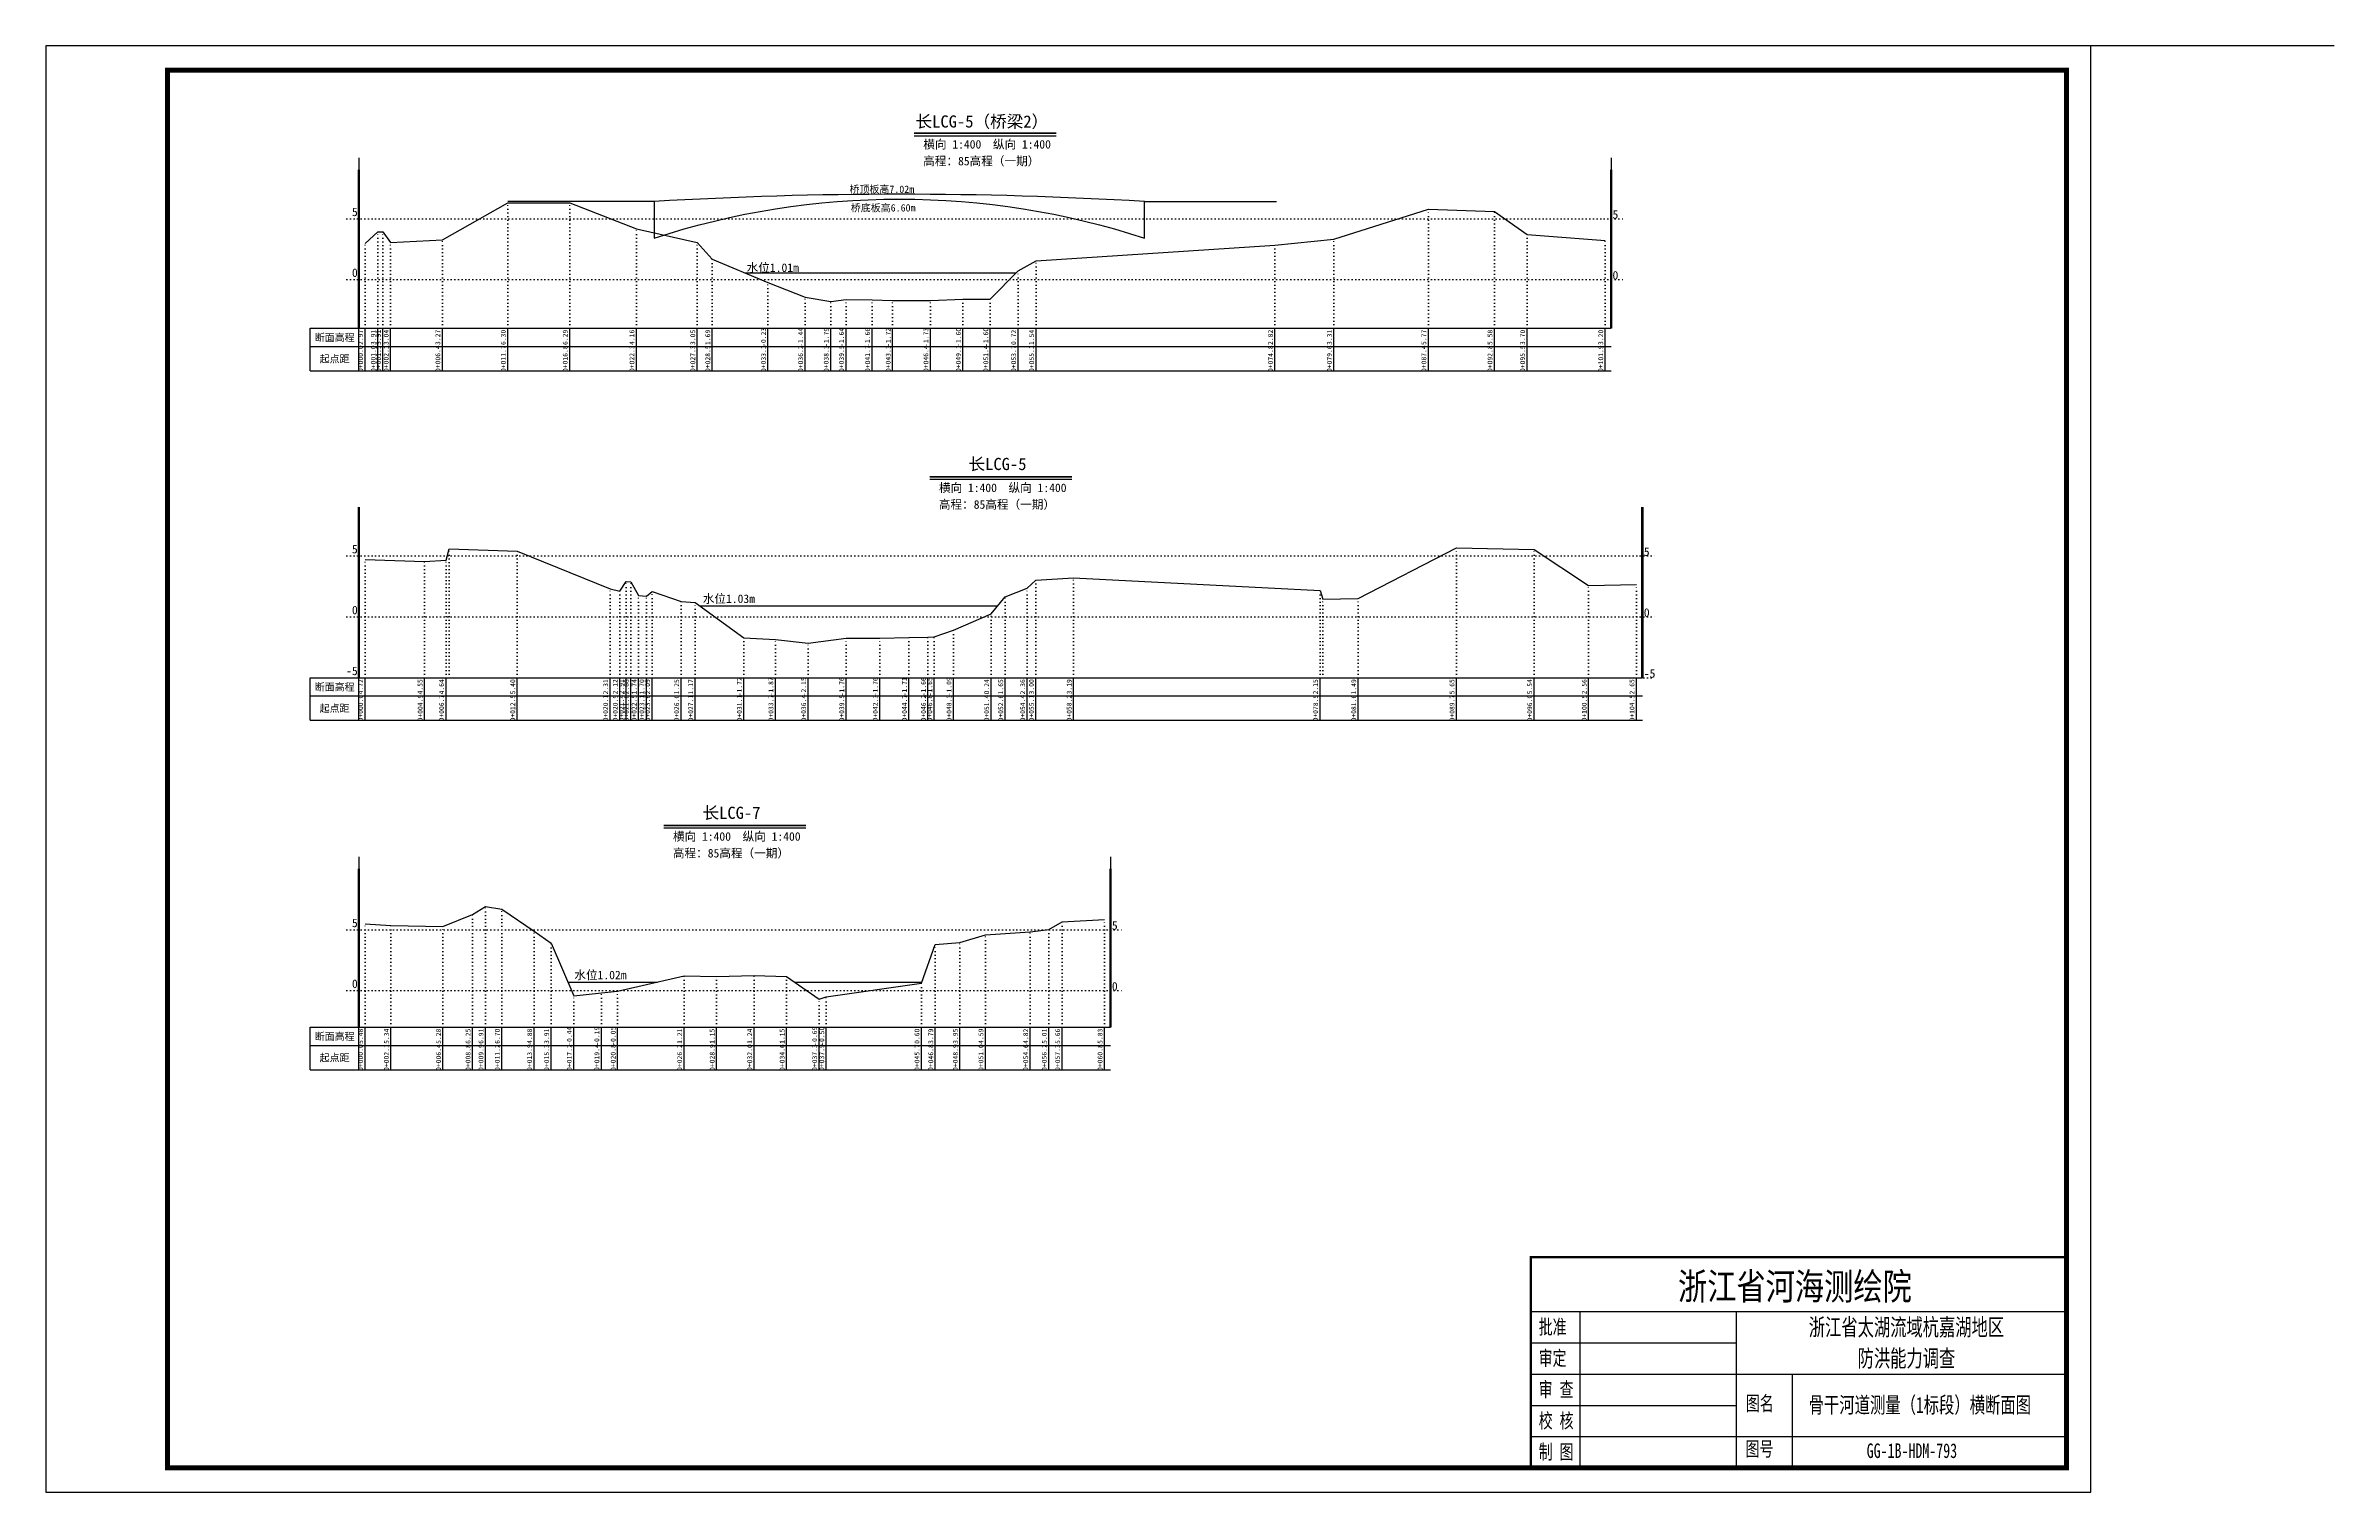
# Model space of a CAD drawing. Header units: millimetres. Extents: x 518574 to 520874, y 3371901 to 3372198.
# Drawn here: x 519514.4 to 519984.4, y 3371900.9 to 3372197.9 of the extents above; entities that cross this region are included whole.
import ezdxf
from ezdxf.enums import TextEntityAlignment as Align

# ---------------------------------------------------------------- set-up
doc = ezdxf.new("R2010")
doc.units = ezdxf.units.MM
doc.header["$LTSCALE"] = 0.4
doc.header["$MEASUREMENT"] = 0
doc.linetypes.add('X4', pattern=[1.6, 0, -1.6])
for name, color, linetype in [('DMX', 1, 'Continuous'), ('TEXT', 7, 'Continuous'), ('zdm1', 5, 'Continuous'), ('ZDMT5', 3, 'Continuous'), ('图框', 7, 'Continuous'), ('断面名称', 5, 'Continuous'), ('桥梁', 7, 'Continuous'), ('比例尺', 3, 'Continuous'), ('水位', 4, 'Continuous')]:
    doc.layers.add(name, color=color, linetype=linetype)
doc.styles.add('HDM', font='fangsong_GB2312.ttf')
doc.styles.add('tk2', font='', dxfattribs={"width": 0.8})
doc.styles.get('tk2').set_extended_font_data('SimSun')

msp = doc.modelspace()

# ---------------------------------------------------------------- linework, layer by layer
at = {"lineweight": 100, "const_width": 0.5}
msp.add_lwpolyline([(519929.36, 3371949.15), (519819.36, 3371949.15), (519819.36, 3371905.87), (519929.36, 3371905.87), (519929.36, 3371949.15)], dxfattribs=at)
at = {"linetype": 'Continuous', "elevation": 0}
msp.add_lwpolyline([(519819.36, 3371937.95), (519819.36, 3371905.87)], dxfattribs=at)
at = {"layer": 'DMX', "linetype": 'Continuous', "flags": 128}
for points in [[(519579.93, 3372157.29), (519582.53, 3372159.64), (519583.61, 3372159.64), (519585.18, 3372157.46), (519595.81, 3372158.04), (519609.23, 3372165.61), (519621.96, 3372165.59), (519635.66, 3372160.26), (519648.16, 3372157.49), (519651.23, 3372154.09), (519662.68, 3372149.29), (519670.31, 3372146.26), (519675.56, 3372145.39), (519678.71, 3372145.76), (519684.06, 3372145.71), (519688.28, 3372145.57), (519696.03, 3372145.54), (519702.71, 3372145.87), (519708.33, 3372145.87), (519714.06, 3372151.67), (519717.73, 3372153.72), (519766.81, 3372156.92), (519778.91, 3372158.14), (519798.31, 3372164.29), (519811.88, 3372163.82), (519818.58, 3372159.12), (519834.63, 3372157.87)], [(519579.93, 3372092.42), (519592.16, 3372091.99), (519596.56, 3372092.22), (519597.21, 3372094.57), (519611.18, 3372094.12), (519630.26, 3372086.39), (519632.23, 3372085.92), (519633.53, 3372087.89), (519634.51, 3372087.82), (519636.11, 3372084.97), (519637.71, 3372084.87), (519638.88, 3372085.84), (519644.83, 3372083.74), (519647.73, 3372083.54), (519657.73, 3372076.32), (519664.21, 3372075.94), (519670.93, 3372075.24), (519678.76, 3372076.22), (519685.63, 3372076.22), (519691.63, 3372076.34), (519695.53, 3372076.47), (519696.83, 3372076.49), (519700.78, 3372077.89), (519708.51, 3372081.22), (519711.41, 3372084.75), (519715.91, 3372086.52), (519717.71, 3372088.12), (519725.46, 3372088.6), (519776.06, 3372086), (519776.61, 3372084.27), (519783.91, 3372084.35), (519804.08, 3372094.75), (519820.03, 3372094.47), (519831.23, 3372087.02), (519841.06, 3372087.25)], [(519579.93, 3372017.56), (519585.23, 3372017.21), (519595.93, 3372017.06), (519602.01, 3372019.49), (519604.66, 3372021.14), (519608.01, 3372020.62), (519614.63, 3372016.07), (519618.13, 3372013.64), (519622.81, 3372002.77), (519628.46, 3372003.39), (519631.81, 3372003.74), (519645.46, 3372006.89), (519652.13, 3372006.74), (519659.86, 3372006.97), (519666.51, 3372006.74), (519673.18, 3372002.14), (519674.66, 3372002.62), (519694.21, 3372005.37), (519697.03, 3372013.34), (519702.08, 3372013.74), (519707.33, 3372015.34), (519716.53, 3372015.92), (519720.36, 3372016.39), (519723.08, 3372018.02), (519731.81, 3372018.44)]]:
    msp.add_lwpolyline(points, dxfattribs=at)
at = {"layer": 'TEXT', "color": 0}
for p, q in [((519819.36, 3371937.95, 0), (519929.36, 3371937.95, 0)), ((519829.44, 3371937.95, 0), (519829.44, 3371912.29, 0)), ((519861.52, 3371937.95, 0), (519861.52, 3371912.29, 0)), ((519819.36, 3371931.54, 0), (519861.52, 3371931.54, 0)), ((519819.36, 3371925.12, 0), (519861.52, 3371925.12, 0)), ((519861.52, 3371925.12, 0), (519929.36, 3371925.12, 0)), ((519873.01, 3371925.12, 0), (519873.01, 3371905.87, 0)), ((519819.36, 3371918.7, 0), (519861.52, 3371918.7, 0)), ((519819.36, 3371912.29, 0), (519929.36, 3371912.29, 0)), ((519829.44, 3371912.29, 0), (519829.44, 3371905.87, 0)), ((519861.52, 3371912.29, 0), (519861.52, 3371905.87, 0))]:
    msp.add_line(p, q, dxfattribs=at)
at = {"layer": 'zdm1', "linetype": 'Continuous'}
for p, q in [((519578.56, 3372139.87), (519578.56, 3372172.37)), ((519578.81, 3372139.87), (519578.81, 3372172.37)), ((519835.76, 3372139.87), (519835.76, 3372172.37)), ((519836.01, 3372139.87), (519836.01, 3372172.37)), ((519568.68, 3372139.87), (519579.93, 3372139.87)), ((519568.68, 3372131.12), (519568.68, 3372139.87)), ((519578.68, 3372131.12), (519578.68, 3372139.87)), ((519579.93, 3372139.87), (519835.88, 3372139.87)), ((519568.68, 3372136.12), (519835.88, 3372136.12)), ((519568.68, 3372131.12), (519689.13, 3372131.12)), ((519568.68, 3372131.12), (519835.88, 3372131.12)), ((519578.56, 3372068.12), (519578.56, 3372103.12)), ((519578.81, 3372068.12), (519578.81, 3372103.12)), ((519842.18, 3372068.12), (519842.18, 3372103.12)), ((519842.43, 3372068.12), (519842.43, 3372103.12)), ((519568.68, 3372059.37), (519568.68, 3372068.12)), ((519568.68, 3372068.12), (519579.93, 3372068.12)), ((519578.68, 3372059.37), (519578.68, 3372068.12)), ((519579.93, 3372068.12), (519842.31, 3372068.12)), ((519568.68, 3372064.37), (519842.31, 3372064.37)), ((519568.68, 3372059.37), (519842.31, 3372059.37)), ((519578.56, 3371996.37), (519578.56, 3372028.87)), ((519578.81, 3371996.37), (519578.81, 3372028.87)), ((519732.93, 3371996.37), (519732.93, 3372028.87)), ((519733.18, 3371996.37), (519733.18, 3372028.87)), ((519568.68, 3371987.62), (519568.68, 3371996.37)), ((519568.68, 3371996.37), (519579.93, 3371996.37)), ((519578.68, 3371987.62), (519578.68, 3371996.37)), ((519579.93, 3371996.37), (519733.06, 3371996.37)), ((519568.68, 3371992.62), (519733.06, 3371992.62)), ((519568.68, 3371987.62), (519646.86, 3371987.62)), ((519568.68, 3371987.62), (519733.06, 3371987.62))]:
    msp.add_line(p, q, dxfattribs=at)
at = {"layer": 'zdm1', "linetype": 'X4'}
for p, q in [((519576.18, 3372162.37), (519838.38, 3372162.37)), ((519576.18, 3372149.87), (519838.38, 3372149.87)), ((519576.18, 3372093.12), (519844.81, 3372093.12)), ((519576.18, 3372080.62), (519844.81, 3372080.62)), ((519576.18, 3372068.12), (519844.81, 3372068.12)), ((519576.18, 3372016.37), (519735.56, 3372016.37)), ((519576.18, 3372003.87), (519735.56, 3372003.87))]:
    msp.add_line(p, q, dxfattribs=at)
at = {"layer": 'zdm1', "linetype": 'Continuous', "flags": 128}
for points in [[(519578.68, 3372172.37, 0.25, 0.25, 0), (519578.68, 3372174.87, 0.25, 0.25, 0)], [(519835.88, 3372172.37, 0.25, 0.25, 0), (519835.88, 3372174.87, 0.25, 0.25, 0)], [(519578.68, 3372167.37, 0.25, 0.25, 0), (519578.68, 3372169.87, 0.25, 0.25, 0)], [(519835.88, 3372167.37, 0.25, 0.25, 0), (519835.88, 3372169.87, 0.25, 0.25, 0)], [(519578.68, 3372162.37, 0.25, 0.25, 0), (519578.68, 3372164.87, 0.25, 0.25, 0)], [(519835.88, 3372162.37, 0.25, 0.25, 0), (519835.88, 3372164.87, 0.25, 0.25, 0)], [(519578.68, 3372157.37, 0.25, 0.25, 0), (519578.68, 3372159.87, 0.25, 0.25, 0)], [(519835.88, 3372157.37, 0.25, 0.25, 0), (519835.88, 3372159.87, 0.25, 0.25, 0)], [(519578.68, 3372152.37, 0.25, 0.25, 0), (519578.68, 3372154.87, 0.25, 0.25, 0)], [(519835.88, 3372152.37, 0.25, 0.25, 0), (519835.88, 3372154.87, 0.25, 0.25, 0)], [(519578.68, 3372147.37, 0.25, 0.25, 0), (519578.68, 3372149.87, 0.25, 0.25, 0)], [(519835.88, 3372147.37, 0.25, 0.25, 0), (519835.88, 3372149.87, 0.25, 0.25, 0)], [(519578.68, 3372142.37, 0.25, 0.25, 0), (519578.68, 3372144.87, 0.25, 0.25, 0)], [(519835.88, 3372142.37, 0.25, 0.25, 0), (519835.88, 3372144.87, 0.25, 0.25, 0)], [(519578.68, 3372100.62, 0.25, 0.25, 0), (519578.68, 3372103.12, 0.25, 0.25, 0)], [(519842.31, 3372100.62, 0.25, 0.25, 0), (519842.31, 3372103.12, 0.25, 0.25, 0)], [(519578.68, 3372095.62, 0.25, 0.25, 0), (519578.68, 3372098.12, 0.25, 0.25, 0)], [(519842.31, 3372095.62, 0.25, 0.25, 0), (519842.31, 3372098.12, 0.25, 0.25, 0)], [(519578.68, 3372090.62, 0.25, 0.25, 0), (519578.68, 3372093.12, 0.25, 0.25, 0)], [(519842.31, 3372090.62, 0.25, 0.25, 0), (519842.31, 3372093.12, 0.25, 0.25, 0)], [(519578.68, 3372085.62, 0.25, 0.25, 0), (519578.68, 3372088.12, 0.25, 0.25, 0)], [(519842.31, 3372085.62, 0.25, 0.25, 0), (519842.31, 3372088.12, 0.25, 0.25, 0)], [(519578.68, 3372080.62, 0.25, 0.25, 0), (519578.68, 3372083.12, 0.25, 0.25, 0)], [(519842.31, 3372080.62, 0.25, 0.25, 0), (519842.31, 3372083.12, 0.25, 0.25, 0)], [(519578.68, 3372075.62, 0.25, 0.25, 0), (519578.68, 3372078.12, 0.25, 0.25, 0)], [(519842.31, 3372075.62, 0.25, 0.25, 0), (519842.31, 3372078.12, 0.25, 0.25, 0)], [(519578.68, 3372070.62, 0.25, 0.25, 0), (519578.68, 3372073.12, 0.25, 0.25, 0)], [(519842.31, 3372070.62, 0.25, 0.25, 0), (519842.31, 3372073.12, 0.25, 0.25, 0)], [(519578.68, 3372028.87, 0.25, 0.25, 0), (519578.68, 3372031.37, 0.25, 0.25, 0)], [(519733.06, 3372028.87, 0.25, 0.25, 0), (519733.06, 3372031.37, 0.25, 0.25, 0)], [(519578.68, 3372023.87, 0.25, 0.25, 0), (519578.68, 3372026.37, 0.25, 0.25, 0)], [(519733.06, 3372023.87, 0.25, 0.25, 0), (519733.06, 3372026.37, 0.25, 0.25, 0)], [(519578.68, 3372018.87, 0.25, 0.25, 0), (519578.68, 3372021.37, 0.25, 0.25, 0)], [(519733.06, 3372018.87, 0.25, 0.25, 0), (519733.06, 3372021.37, 0.25, 0.25, 0)], [(519578.68, 3372013.87, 0.25, 0.25, 0), (519578.68, 3372016.37, 0.25, 0.25, 0)], [(519733.06, 3372013.87, 0.25, 0.25, 0), (519733.06, 3372016.37, 0.25, 0.25, 0)], [(519578.68, 3372008.87, 0.25, 0.25, 0), (519578.68, 3372011.37, 0.25, 0.25, 0)], [(519733.06, 3372008.87, 0.25, 0.25, 0), (519733.06, 3372011.37, 0.25, 0.25, 0)], [(519578.68, 3372003.87, 0.25, 0.25, 0), (519578.68, 3372006.37, 0.25, 0.25, 0)], [(519733.06, 3372003.87, 0.25, 0.25, 0), (519733.06, 3372006.37, 0.25, 0.25, 0)], [(519578.68, 3371998.87, 0.25, 0.25, 0), (519578.68, 3372001.37, 0.25, 0.25, 0)], [(519733.06, 3371998.87, 0.25, 0.25, 0), (519733.06, 3372001.37, 0.25, 0.25, 0)]]:
    msp.add_lwpolyline(points, format="xyseb", dxfattribs=at)
at = {"layer": 'ZDMT5', "linetype": 'X4'}
for p, q in [((519609.23, 3372139.87), (519609.23, 3372165.61)), ((519621.96, 3372139.87), (519621.96, 3372165.59)), ((519798.31, 3372139.87), (519798.31, 3372164.29)), ((519811.88, 3372139.87), (519811.88, 3372163.82)), ((519579.93, 3372139.87), (519579.93, 3372157.29)), ((519582.53, 3372139.87), (519582.53, 3372159.64)), ((519583.61, 3372139.87), (519583.61, 3372159.64)), ((519585.18, 3372139.87), (519585.18, 3372157.46)), ((519595.81, 3372139.87), (519595.81, 3372158.04)), ((519635.66, 3372139.87), (519635.66, 3372160.26)), ((519648.16, 3372139.87), (519648.16, 3372157.49)), ((519766.81, 3372139.87), (519766.81, 3372156.92)), ((519778.91, 3372139.87), (519778.91, 3372158.14)), ((519818.58, 3372139.87), (519818.58, 3372159.12)), ((519834.63, 3372139.87), (519834.63, 3372157.87)), ((519651.23, 3372139.87), (519651.23, 3372154.09)), ((519714.06, 3372139.87), (519714.06, 3372151.67)), ((519717.73, 3372139.87), (519717.73, 3372153.72)), ((519662.68, 3372139.87), (519662.68, 3372149.29)), ((519670.31, 3372139.87), (519670.31, 3372146.26)), ((519675.56, 3372139.87), (519675.56, 3372145.39)), ((519678.71, 3372139.87), (519678.71, 3372145.76)), ((519684.06, 3372139.87), (519684.06, 3372145.71)), ((519688.28, 3372139.87), (519688.28, 3372145.57)), ((519696.03, 3372139.87), (519696.03, 3372145.54)), ((519702.71, 3372139.87), (519702.71, 3372145.87)), ((519708.33, 3372139.87), (519708.33, 3372145.87)), ((519579.93, 3372068.12), (519579.93, 3372092.42)), ((519592.16, 3372068.12), (519592.16, 3372091.99)), ((519596.56, 3372068.12), (519596.56, 3372092.22)), ((519597.21, 3372068.12), (519597.21, 3372094.57)), ((519611.18, 3372068.12), (519611.18, 3372094.12)), ((519804.08, 3372068.12), (519804.08, 3372094.75)), ((519820.03, 3372068.12), (519820.03, 3372094.47)), ((519630.26, 3372068.12), (519630.26, 3372086.39)), ((519632.23, 3372068.12), (519632.23, 3372085.92)), ((519633.53, 3372068.12), (519633.53, 3372087.89)), ((519634.51, 3372068.12), (519634.51, 3372087.82)), ((519638.88, 3372068.12), (519638.88, 3372085.84)), ((519715.91, 3372068.12), (519715.91, 3372086.52)), ((519717.71, 3372068.12), (519717.71, 3372088.12)), ((519725.46, 3372068.12), (519725.46, 3372088.6)), ((519776.06, 3372068.12), (519776.06, 3372086)), ((519831.23, 3372068.12), (519831.23, 3372087.02)), ((519841.06, 3372068.12), (519841.06, 3372087.25)), ((519636.11, 3372068.12), (519636.11, 3372084.97)), ((519637.71, 3372068.12), (519637.71, 3372084.87)), ((519644.83, 3372068.12), (519644.83, 3372083.74)), ((519647.73, 3372068.12), (519647.73, 3372083.54)), ((519708.51, 3372068.12), (519708.51, 3372081.22)), ((519711.41, 3372068.12), (519711.41, 3372084.75)), ((519776.61, 3372068.12), (519776.61, 3372084.27)), ((519783.91, 3372068.12), (519783.91, 3372084.35)), ((519657.73, 3372068.12), (519657.73, 3372076.32)), ((519678.76, 3372068.12), (519678.76, 3372076.22)), ((519685.63, 3372068.12), (519685.63, 3372076.22)), ((519691.63, 3372068.12), (519691.63, 3372076.34)), ((519695.53, 3372068.12), (519695.53, 3372076.47)), ((519696.83, 3372068.12), (519696.83, 3372076.49)), ((519700.78, 3372068.12), (519700.78, 3372077.89)), ((519664.21, 3372068.12), (519664.21, 3372075.94)), ((519670.93, 3372068.12), (519670.93, 3372075.24)), ((519604.66, 3371996.37), (519604.66, 3372021.14)), ((519608.01, 3371996.37), (519608.01, 3372020.62)), ((519579.93, 3371996.37), (519579.93, 3372017.56)), ((519585.23, 3371996.37), (519585.23, 3372017.21)), ((519595.93, 3371996.37), (519595.93, 3372017.06)), ((519602.01, 3371996.37), (519602.01, 3372019.49)), ((519614.63, 3371996.37), (519614.63, 3372016.07)), ((519707.33, 3371996.37), (519707.33, 3372015.34)), ((519716.53, 3371996.37), (519716.53, 3372015.92)), ((519720.36, 3371996.37), (519720.36, 3372016.39)), ((519723.08, 3371996.37), (519723.08, 3372018.02)), ((519731.81, 3371996.37), (519731.81, 3372018.44)), ((519618.13, 3371996.37), (519618.13, 3372013.64)), ((519697.03, 3371996.37), (519697.03, 3372013.34)), ((519702.08, 3371996.37), (519702.08, 3372013.74)), ((519645.46, 3371996.37), (519645.46, 3372006.89)), ((519652.13, 3371996.37), (519652.13, 3372006.74)), ((519659.86, 3371996.37), (519659.86, 3372006.97)), ((519666.51, 3371996.37), (519666.51, 3372006.74)), ((519622.81, 3371996.37), (519622.81, 3372002.77)), ((519628.46, 3371996.37), (519628.46, 3372003.39)), ((519631.81, 3371996.37), (519631.81, 3372003.74)), ((519673.18, 3371996.37), (519673.18, 3372002.14)), ((519674.66, 3371996.37), (519674.66, 3372002.62)), ((519694.21, 3371996.37), (519694.21, 3372005.37))]:
    msp.add_line(p, q, dxfattribs=at)
at = {"layer": 'ZDMT5', "linetype": 'Continuous'}
for p, q in [((519579.93, 3372131.12), (519579.93, 3372139.87)), ((519582.53, 3372131.12), (519582.53, 3372139.87)), ((519583.61, 3372131.12), (519583.61, 3372139.87)), ((519585.18, 3372131.12), (519585.18, 3372139.87)), ((519595.81, 3372131.12), (519595.81, 3372139.87)), ((519609.23, 3372131.12), (519609.23, 3372139.87)), ((519621.96, 3372131.12), (519621.96, 3372139.87)), ((519635.66, 3372131.12), (519635.66, 3372139.87)), ((519648.16, 3372131.12), (519648.16, 3372139.87)), ((519651.23, 3372131.12), (519651.23, 3372139.87)), ((519662.68, 3372131.12), (519662.68, 3372139.87)), ((519670.31, 3372131.12), (519670.31, 3372139.87)), ((519675.56, 3372131.12), (519675.56, 3372139.87)), ((519678.71, 3372131.12), (519678.71, 3372139.87)), ((519684.06, 3372131.12), (519684.06, 3372139.87)), ((519688.28, 3372131.12), (519688.28, 3372139.87)), ((519696.03, 3372131.12), (519696.03, 3372139.87)), ((519702.71, 3372131.12), (519702.71, 3372139.87)), ((519708.33, 3372131.12), (519708.33, 3372139.87)), ((519714.06, 3372131.12), (519714.06, 3372139.87)), ((519717.73, 3372131.12), (519717.73, 3372139.87)), ((519766.81, 3372131.12), (519766.81, 3372139.87)), ((519778.91, 3372131.12), (519778.91, 3372139.87)), ((519798.31, 3372131.12), (519798.31, 3372139.87)), ((519811.88, 3372131.12), (519811.88, 3372139.87)), ((519818.58, 3372131.12), (519818.58, 3372139.87)), ((519834.63, 3372131.12), (519834.63, 3372139.87)), ((519579.93, 3372059.37), (519579.93, 3372068.12)), ((519592.16, 3372059.37), (519592.16, 3372068.12)), ((519596.56, 3372059.37), (519596.56, 3372068.12)), ((519611.18, 3372059.37), (519611.18, 3372068.12)), ((519630.26, 3372059.37), (519630.26, 3372068.12)), ((519632.23, 3372059.37), (519632.23, 3372068.12)), ((519633.53, 3372059.37), (519633.53, 3372068.12)), ((519634.51, 3372059.37), (519634.51, 3372068.12)), ((519636.11, 3372059.37), (519636.11, 3372068.12)), ((519637.71, 3372059.37), (519637.71, 3372068.12)), ((519638.88, 3372059.37), (519638.88, 3372068.12)), ((519644.83, 3372059.37), (519644.83, 3372068.12)), ((519647.73, 3372059.37), (519647.73, 3372068.12)), ((519657.73, 3372059.37), (519657.73, 3372068.12)), ((519664.21, 3372059.37), (519664.21, 3372068.12)), ((519670.93, 3372059.37), (519670.93, 3372068.12)), ((519678.76, 3372059.37), (519678.76, 3372068.12)), ((519685.63, 3372059.37), (519685.63, 3372068.12)), ((519691.63, 3372059.37), (519691.63, 3372068.12)), ((519695.53, 3372059.37), (519695.53, 3372068.12)), ((519696.83, 3372059.37), (519696.83, 3372068.12)), ((519700.78, 3372059.37), (519700.78, 3372068.12)), ((519708.51, 3372059.37), (519708.51, 3372068.12)), ((519711.41, 3372059.37), (519711.41, 3372068.12)), ((519715.91, 3372059.37), (519715.91, 3372068.12)), ((519717.71, 3372059.37), (519717.71, 3372068.12)), ((519725.46, 3372059.37), (519725.46, 3372068.12)), ((519776.06, 3372059.37), (519776.06, 3372068.12)), ((519783.91, 3372059.37), (519783.91, 3372068.12)), ((519804.08, 3372059.37), (519804.08, 3372068.12)), ((519820.03, 3372059.37), (519820.03, 3372068.12)), ((519831.23, 3372059.37), (519831.23, 3372068.12)), ((519841.06, 3372059.37), (519841.06, 3372068.12)), ((519579.93, 3371987.62), (519579.93, 3371996.37)), ((519585.23, 3371987.62), (519585.23, 3371996.37)), ((519595.93, 3371987.62), (519595.93, 3371996.37)), ((519602.01, 3371987.62), (519602.01, 3371996.37)), ((519604.66, 3371987.62), (519604.66, 3371996.37)), ((519608.01, 3371987.62), (519608.01, 3371996.37)), ((519614.63, 3371987.62), (519614.63, 3371996.37)), ((519618.13, 3371987.62), (519618.13, 3371996.37)), ((519622.81, 3371987.62), (519622.81, 3371996.37)), ((519628.46, 3371987.62), (519628.46, 3371996.37)), ((519631.81, 3371987.62), (519631.81, 3371996.37)), ((519645.46, 3371987.62), (519645.46, 3371996.37)), ((519652.13, 3371987.62), (519652.13, 3371996.37)), ((519659.86, 3371987.62), (519659.86, 3371996.37)), ((519666.51, 3371987.62), (519666.51, 3371996.37)), ((519673.18, 3371987.62), (519673.18, 3371996.37)), ((519674.66, 3371987.62), (519674.66, 3371996.37)), ((519694.21, 3371987.62), (519694.21, 3371996.37)), ((519697.03, 3371987.62), (519697.03, 3371996.37)), ((519702.08, 3371987.62), (519702.08, 3371996.37)), ((519707.33, 3371987.62), (519707.33, 3371996.37)), ((519716.53, 3371987.62), (519716.53, 3371996.37)), ((519720.36, 3371987.62), (519720.36, 3371996.37)), ((519723.08, 3371987.62), (519723.08, 3371996.37)), ((519731.81, 3371987.62), (519731.81, 3371996.37))]:
    msp.add_line(p, q, dxfattribs=at)
at = {"layer": '图框', "flags": 128}
msp.add_lwpolyline([(519514.36, 3371900.87), (519934.36, 3371900.87), (519934.36, 3372197.87), (519514.36, 3372197.87)], close=True, dxfattribs=at)
at = {"layer": '图框', "const_width": 1, "flags": 128}
msp.add_lwpolyline([(519539.36, 3371905.87), (519929.36, 3371905.87), (519929.36, 3372192.87), (519539.36, 3372192.87)], close=True, dxfattribs=at)
at = {"layer": '桥梁', "linetype": 'Continuous', "flags": 128}
for points in [[(519639.29, 3372165.89), (519609.26, 3372165.89)], [(519740.04, 3372165.89), (519767.11, 3372165.89)]]:
    msp.add_lwpolyline(points, dxfattribs=at)
at = {"layer": '桥梁', "linetype": 'Continuous'}
msp.add_lwpolyline([(519740.04, 3372158.39), (519740.04, 3372165.89, 0.029777), (519639.29, 3372165.89), (519639.29, 3372158.39, -0.158809)], format="xyb", close=True, dxfattribs=at)
at = {"layer": '比例尺', "color": 3, "linetype": 'Continuous', "lineweight": 40}
for p, q in [((519692.72, 3372179.91), (519721.84, 3372179.91)), ((519695.93, 3372109.38), (519725.06, 3372109.38)), ((519641.31, 3372037.79), (519670.43, 3372037.79))]:
    msp.add_line(p, q, dxfattribs=at)
at = {"layer": '比例尺', "color": 3, "linetype": 'Continuous'}
for p, q in [((519692.72, 3372179.41), (519721.84, 3372179.41)), ((519695.93, 3372108.88), (519725.06, 3372108.88)), ((519641.31, 3372037.29), (519670.43, 3372037.29))]:
    msp.add_line(p, q, dxfattribs=at)
at = {"layer": '比例尺', "linetype": 'Continuous'}
msp.add_lwpolyline([(519984.36, 3372197.87), (519934.36, 3372197.87)], dxfattribs=at)
at = {"layer": '水位', "color": 6, "linetype": 'Continuous', "flags": 128}
for points in [[(519657.99, 3372151.26), (519713.65, 3372151.26)], [(519648.66, 3372082.87), (519709.87, 3372082.87)], [(519621.57, 3372005.63), (519640, 3372005.63)], [(519668.12, 3372005.63), (519694.3, 3372005.63)]]:
    msp.add_lwpolyline(points, dxfattribs=at)

# ---------------------------------------------------------------- texts
at = {"layer": 'TEXT', "color": 7, "ltscale": 8, "style": 'tk2'}
for tag, p, s, height, width in [('浙江省河海测绘院', (519849.58, 3371940.39, 0), '（单位名称）', 5.5, 0.8), ('批准', (519820.97, 3371933.32, 0), '批准', 3, 0.7), ('审定', (519820.97, 3371926.91, 0), '审定', 3, 0.7), ('审 查', (519820.97, 3371920.49, 0), '审 查', 3, 0.7), ('图名', (519863.51, 3371917.62, 0), '审查', 3, 0.7), ('校 核', (519820.97, 3371914.07, 0), '校 核', 3, 0.7), ('制 图', (519820.97, 3371907.66, 0), '制 图', 3, 0.7), ('图号', (519863.46, 3371908.29, 0), '图号', 3, 0.7)]:
    msp.add_attdef(tag, p, s, height=height, dxfattribs=dict(at, width=width))
at = {"layer": 'TEXT', "color": 0, "style": 'tk2', "width": 0.7}
for tag, text, height, p in [('浙江省太湖流域杭嘉湖地区', '浙江省太湖流域杭嘉湖地区', 3.5, (519896.5, 3371934.77, -206.67)), ('防洪能力调查', '防洪能力调查', 3.5, (519896.5, 3371928.38, -206.67)), ('骨干河道测量（1标段）横断面图', '骨干河道测量（1标段）横断面图', 3.3, (519899.25, 3371918.8, -206.67)), ('GG-1B-HDM-793', 'GG-1B-HDM-001', 3, (519897.62, 3371909.4, -206.67))]:
    msp.add_attdef(tag, text=text, height=height, dxfattribs=at).set_placement(p, align=Align.MIDDLE_CENTER)
at = {"layer": 'zdm1', "linetype": 'Continuous', "style": 'HDM'}
for s, p in [('5', (519578.43, 3372162.37)), ('0', (519578.43, 3372149.87)), ('5', (519578.43, 3372093.12)), ('0', (519578.43, 3372080.62)), ('-5', (519578.43, 3372068.12)), ('5', (519578.43, 3372016.37)), ('0', (519578.43, 3372003.87))]:
    msp.add_text(s, height=1.75, dxfattribs=at).set_placement(p, align=Align.BOTTOM_RIGHT)
for s, p in [('5', (519836.13, 3372162.37)), ('0', (519836.13, 3372149.87)), ('5', (519842.56, 3372093.12)), ('0', (519842.56, 3372080.62)), ('-5', (519842.56, 3372068.12)), ('5', (519733.31, 3372016.37)), ('0', (519733.31, 3372003.87))]:
    msp.add_text(s, height=1.75, dxfattribs=at).set_placement(p)
for s, p in [('断面高程', (519573.68, 3372138)), ('起点距', (519573.68, 3372133.62)), ('断面高程', (519573.68, 3372066.25)), ('起点距', (519573.68, 3372061.87)), ('断面高程', (519573.68, 3371994.5)), ('起点距', (519573.68, 3371990.12))]:
    msp.add_text(s, height=1.5, dxfattribs=at).set_placement(p, align=Align.MIDDLE)
at = {"layer": 'ZDMT5', "linetype": 'Continuous', "style": 'HDM'}
for s, p in [('2.97', (519579.81, 3372138)), ('3.91', (519582.41, 3372138)), ('3.91', (519583.48, 3372138)), ('3.04', (519585.06, 3372138)), ('3.27', (519595.68, 3372138)), ('6.30', (519609.11, 3372138)), ('6.29', (519621.83, 3372138)), ('4.16', (519635.53, 3372138)), ('3.05', (519648.03, 3372138)), ('1.69', (519651.11, 3372138)), ('-0.23', (519662.56, 3372138)), ('-1.44', (519670.18, 3372138)), ('-1.79', (519675.43, 3372138)), ('-1.64', (519678.58, 3372138)), ('-1.66', (519683.93, 3372138)), ('-1.72', (519688.16, 3372138)), ('-1.73', (519695.91, 3372138)), ('-1.60', (519702.58, 3372138)), ('-1.60', (519708.21, 3372138)), ('0.72', (519713.93, 3372138)), ('1.54', (519717.61, 3372138)), ('2.82', (519766.68, 3372138)), ('3.31', (519778.78, 3372138)), ('5.77', (519798.18, 3372138)), ('5.58', (519811.76, 3372138)), ('3.70', (519818.46, 3372138)), ('3.20', (519834.51, 3372138)), ('0+000.0', (519579.81, 3372133.62)), ('0+001.0', (519582.41, 3372133.62)), ('0+001.5', (519583.48, 3372133.62)), ('0+002.1', (519585.06, 3372133.62)), ('0+006.4', (519595.68, 3372133.62)), ('0+011.7', (519609.11, 3372133.62)), ('0+016.8', (519621.83, 3372133.62)), ('0+022.3', (519635.53, 3372133.62)), ('0+027.3', (519648.03, 3372133.62)), ('0+028.5', (519651.11, 3372133.62)), ('0+033.1', (519662.56, 3372133.62)), ('0+036.2', (519670.18, 3372133.62)), ('0+038.3', (519675.43, 3372133.62)), ('0+039.5', (519678.58, 3372133.62)), ('0+041.7', (519683.93, 3372133.62)), ('0+043.3', (519688.16, 3372133.62)), ('0+046.4', (519695.91, 3372133.62)), ('0+049.1', (519702.58, 3372133.62)), ('0+051.4', (519708.21, 3372133.62)), ('0+053.7', (519713.93, 3372133.62)), ('0+055.1', (519717.61, 3372133.62)), ('0+074.8', (519766.68, 3372133.62)), ('0+079.6', (519778.78, 3372133.62)), ('0+087.4', (519798.18, 3372133.62)), ('0+092.8', (519811.76, 3372133.62)), ('0+095.5', (519818.46, 3372133.62)), ('0+101.9', (519834.51, 3372133.62)), ('4.72', (519579.81, 3372066.25)), ('4.55', (519592.03, 3372066.25)), ('4.64', (519596.43, 3372066.25)), ('5.40', (519611.06, 3372066.25)), ('2.31', (519630.13, 3372066.25)), ('2.12', (519632.11, 3372066.25)), ('2.91', (519633.41, 3372066.25)), ('2.88', (519634.38, 3372066.25)), ('1.74', (519635.98, 3372066.25)), ('1.70', (519637.58, 3372066.25)), ('2.09', (519638.76, 3372066.25)), ('1.25', (519644.71, 3372066.25)), ('1.17', (519647.61, 3372066.25)), ('-1.72', (519657.61, 3372066.25)), ('-1.87', (519664.08, 3372066.25)), ('-2.15', (519670.81, 3372066.25)), ('-1.76', (519678.63, 3372066.25)), ('-1.76', (519685.51, 3372066.25)), ('-1.71', (519691.51, 3372066.25)), ('-1.66', (519695.41, 3372066.25)), ('-1.65', (519696.71, 3372066.25)), ('-1.09', (519700.66, 3372066.25)), ('0.24', (519708.38, 3372066.25)), ('1.65', (519711.28, 3372066.25)), ('2.36', (519715.78, 3372066.25)), ('3.00', (519717.58, 3372066.25)), ('3.19', (519725.33, 3372066.25)), ('2.15', (519775.93, 3372066.25)), ('1.49', (519783.78, 3372066.25)), ('5.65', (519803.96, 3372066.25)), ('5.54', (519819.91, 3372066.25)), ('2.56', (519831.11, 3372066.25)), ('2.65', (519840.93, 3372066.25)), ('0+000.0', (519579.81, 3372061.87)), ('0+004.9', (519592.03, 3372061.87)), ('0+006.7', (519596.43, 3372061.87)), ('0+012.5', (519611.06, 3372061.87)), ('0+020.1', (519630.13, 3372061.87)), ('0+020.9', (519632.11, 3372061.87)), ('0+021.4', (519633.41, 3372061.87)), ('0+021.8', (519634.38, 3372061.87)), ('0+022.5', (519635.98, 3372061.87)), ('0+023.1', (519637.58, 3372061.87)), ('0+023.6', (519638.76, 3372061.87)), ('0+026.0', (519644.71, 3372061.87)), ('0+027.1', (519647.61, 3372061.87)), ('0+031.1', (519657.61, 3372061.87)), ('0+033.7', (519664.08, 3372061.87)), ('0+036.4', (519670.81, 3372061.87)), ('0+039.5', (519678.63, 3372061.87)), ('0+042.3', (519685.51, 3372061.87)), ('0+044.7', (519691.51, 3372061.87)), ('0+046.2', (519695.41, 3372061.87)), ('0+046.8', (519696.71, 3372061.87)), ('0+048.3', (519700.66, 3372061.87)), ('0+051.4', (519708.38, 3372061.87)), ('0+052.6', (519711.28, 3372061.87)), ('0+054.4', (519715.78, 3372061.87)), ('0+055.1', (519717.58, 3372061.87)), ('0+058.2', (519725.33, 3372061.87)), ('0+078.5', (519775.93, 3372061.87)), ('0+081.6', (519783.78, 3372061.87)), ('0+089.7', (519803.96, 3372061.87)), ('0+096.0', (519819.91, 3372061.87)), ('0+100.5', (519831.11, 3372061.87)), ('0+104.5', (519840.93, 3372061.87)), ('5.48', (519579.81, 3371994.5)), ('0+000.0', (519579.81, 3371990.12)), ('5.34', (519585.11, 3371994.5)), ('0+002.1', (519585.11, 3371990.12)), ('5.28', (519595.81, 3371994.5)), ('0+006.4', (519595.81, 3371990.12)), ('6.25', (519601.88, 3371994.5)), ('0+008.8', (519601.88, 3371990.12)), ('6.91', (519604.53, 3371994.5)), ('0+009.9', (519604.53, 3371990.12)), ('6.70', (519607.88, 3371994.5)), ('0+011.2', (519607.88, 3371990.12)), ('4.88', (519614.51, 3371994.5)), ('0+013.9', (519614.51, 3371990.12)), ('3.91', (519618.01, 3371994.5)), ('0+015.3', (519618.01, 3371990.12)), ('-0.44', (519622.68, 3371994.5)), ('0+017.2', (519622.68, 3371990.12)), ('-0.19', (519628.33, 3371994.5)), ('0+019.4', (519628.33, 3371990.12)), ('-0.05', (519631.68, 3371994.5)), ('0+020.8', (519631.68, 3371990.12)), ('1.21', (519645.33, 3371994.5)), ('0+026.2', (519645.33, 3371990.12)), ('0+028.9', (519652.01, 3371990.12)), ('1.15', (519652.01, 3371994.5)), ('1.24', (519659.73, 3371994.5)), ('0+032.0', (519659.73, 3371990.12)), ('0+034.6', (519666.38, 3371990.12)), ('1.15', (519666.38, 3371994.5)), ('-0.69', (519673.06, 3371994.5)), ('0+037.3', (519673.06, 3371990.12)), ('-0.50', (519674.53, 3371994.5)), ('0+037.9', (519674.53, 3371990.12)), ('0.60', (519694.08, 3371994.5)), ('0+045.7', (519694.08, 3371990.12)), ('3.79', (519696.91, 3371994.5)), ('0+046.8', (519696.91, 3371990.12)), ('3.95', (519701.96, 3371994.5)), ('0+048.9', (519701.96, 3371990.12)), ('4.59', (519707.21, 3371994.5)), ('0+051.0', (519707.21, 3371990.12)), ('4.82', (519716.41, 3371994.5)), ('0+054.6', (519716.41, 3371990.12)), ('5.01', (519720.23, 3371994.5)), ('0+056.2', (519720.23, 3371990.12)), ('5.66', (519722.96, 3371994.5)), ('0+057.3', (519722.96, 3371990.12)), ('5.83', (519731.68, 3371994.5)), ('0+060.8', (519731.68, 3371990.12))]:
    msp.add_text(s, height=1, rotation=90, dxfattribs=at).set_placement(p, align=Align.BOTTOM_CENTER)
at = {"layer": '断面名称', "color": 5, "linetype": 'Continuous', "style": 'HDM'}
for s, p in [('长LCG-5（桥梁2）', (519706.61, 3372182.38)), ('长LCG-5', (519709.82, 3372112.05)), ('长LCG-7', (519655.19, 3372040.43))]:
    msp.add_text(s, height=2.5, dxfattribs=at).set_placement(p, align=Align.MIDDLE)
at = {"layer": '桥梁', "color": 11, "linetype": 'Continuous', "style": 'HDM'}
for s, p in [('桥顶板高7.02m', (519686.07, 3372168.46)), ('桥底板高6.60m', (519686.34, 3372164.64))]:
    msp.add_text(s, height=1.5, dxfattribs=at).set_placement(p, align=Align.MIDDLE)
at = {"layer": '比例尺', "color": 3, "linetype": 'Continuous', "style": 'HDM'}
for s, p in [('横向 1:400  纵向 1:400', (519720.79, 3372176.24)), ('高程：85高程（一期）', (519718.42, 3372172.8)), ('横向 1:400  纵向 1:400', (519724, 3372105.71)), ('高程：85高程（一期）', (519721.64, 3372102.28)), ('横向 1:400  纵向 1:400', (519669.38, 3372034.12)), ('高程：85高程（一期）', (519667.01, 3372030.68))]:
    msp.add_text(s, height=1.75, dxfattribs=at).set_placement(p, align=Align.BOTTOM_RIGHT)
at = {"layer": '水位', "color": 6, "linetype": 'Continuous', "style": 'HDM'}
for s, p in [('水位1.01m', (519663.66, 3372152.37)), ('水位1.03m', (519654.65, 3372084.39)), ('水位1.02m', (519628.27, 3372007.14))]:
    msp.add_text(s, height=1.75, dxfattribs=at).set_placement(p, align=Align.MIDDLE)

doc.saveas('drawing.dxf')
